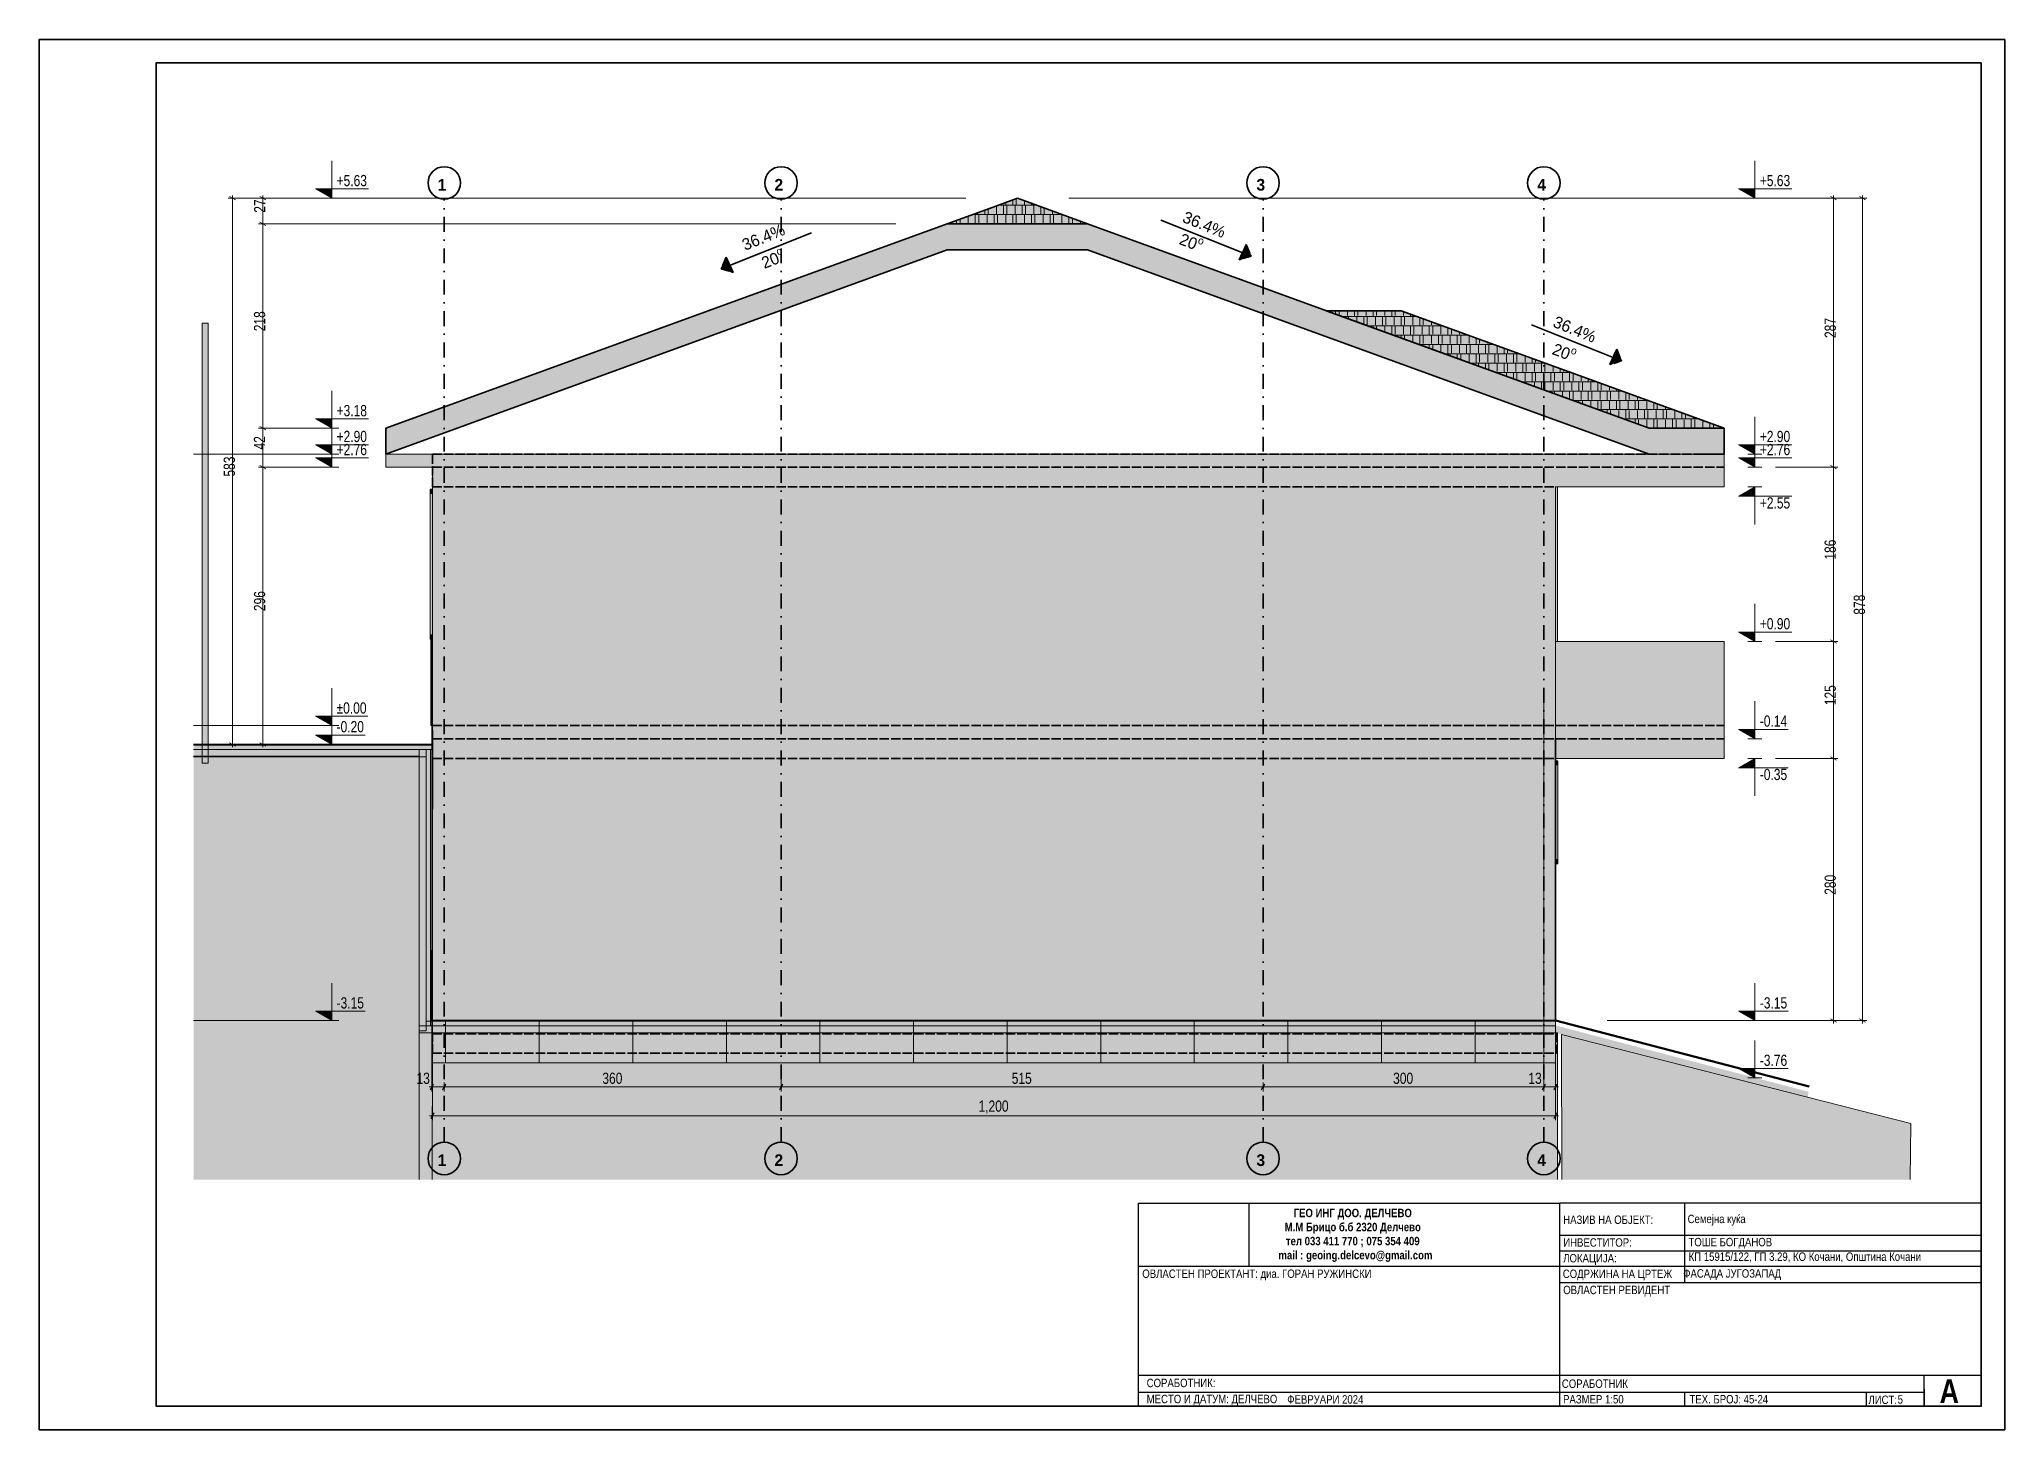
# Model space of a CAD drawing. Extents: x 1230 to 300706, y 1836 to 36108.
# Drawn here: x 145352 to 166352, y 2225 to 17075 of the extents above; entities that cross this region are included whole.
import ezdxf

# ---------------------------------------------------------------- set-up
doc = ezdxf.new("R2010")
doc.units = 0
doc.header["$LTSCALE"] = 5
doc.header["$MEASUREMENT"] = 0
doc.linetypes.add('- Осеви линии', pattern=[670.277762, 317.5, -176.388889, 0, -176.388874])
doc.linetypes.add('- Скирити линии', pattern=[245, 200, -45])
for name, color, linetype, lineweight in [('1', 255, 'Continuous', 13), ('101', 253, 'Continuous', 15), ('129', 255, 'Continuous', 0), ('133', 255, 'Continuous', 0), ('164', 255, 'Continuous', 15), ('21', 7, 'Continuous', 50), ('41', 7, 'Continuous', 35), ('46', 9, 'Continuous', 35), ('7', 7, 'Continuous', 25), ('85', 254, 'Continuous', 20), ('dimenzija', 7, 'Continuous', 13)]:
    doc.layers.add(name, color=color, linetype=linetype, lineweight=lineweight)
for name, color, linetype, lineweight, true_color in [('142', 7, 'Continuous', 35, 0x2a2a2a), ('162', 7, 'Continuous', 15, 0xaaaaaa), ('3', 7, 'Continuous', 18, 0x7c7c7c), ('61', 7, 'Continuous', 20, 0x6a6a6a), ('65', 7, 'Continuous', 20, 0x4e4e4e), ('87', 7, 'Continuous', 20, 0x6a6a6a), ('88', 7, 'Continuous', 20, 0x5e5e5e), ('89', 7, 'Continuous', 20, 0x111111)]:
    doc.layers.add(name, color=color, linetype=linetype, lineweight=lineweight, true_color=true_color)
doc.layers.add('4 _ - Фрагмент - Разрез.2D Elements', color=7, linetype='Continuous')
doc.layers.add('RGB colored ARCHICAD elements', color=7, linetype='Continuous')
doc.styles.add('GENERATED_STYLE_4', font='arial.ttf')
doc.styles.add('GENERATED_STYLE_5', font='arialbd.ttf')
doc.styles.add('GENERATED_STYLE_6', font='Cambria Math.ttf')

msp = doc.modelspace()

# ---------------------------------------------------------------- texts
at = {"layer": '1', "linetype": 'Continuous', "lineweight": 13, "char_height": 120, "attachment_point": 7, "style": 'GENERATED_STYLE_6'}
for s, insert in [('\\A1;{\\W0.800000x;\\pql;\\fCentury Gothic|b0|i0|c0|p34;+5.63}', (148528, 15505)), ('\\A1;{\\W0.800000x;\\pql;\\fCentury Gothic|b0|i0|c0|p34;+5.63}', (163735, 15505)), ('\\A1;{\\W0.800000x;\\pql;\\fCentury Gothic|b0|i0|c0|p34;+3.18}', (148528, 13048)), ('\\A1;{\\W0.800000x;\\pql;\\fCentury Gothic|b0|i0|c0|p34;+2.90}', (148528, 12772)), ('\\A1;{\\W0.800000x;\\pql;\\fCentury Gothic|b0|i0|c0|p34;+2.90}', (163735, 12772)), ('\\A1;{\\W0.800000x;\\pql;\\fCentury Gothic|b0|i0|c0|p34;+2.76}', (148528, 12632)), ('\\A1;{\\W0.800000x;\\pql;\\fCentury Gothic|b0|i0|c0|p34;+2.76}', (163735, 12632)), ('\\A1;{\\W0.800000x;\\pql;\\fCentury Gothic|b0|i0|c0|p34;+2.55}', (163735, 12062)), ('\\A1;{\\W0.800000x;\\pql;\\fCentury Gothic|b0|i0|c0|p34;+0.90}', (163735, 10772)), ('\\A1;{\\W0.800000x;\\pql;\\fCentury Gothic|b0|i0|c0|p34;±0.00}', (148528, 9872)), ('\\A1;{\\W0.800000x;\\pql;\\fCentury Gothic|b0|i0|c0|p34;-0.20}', (148528, 9672)), ('\\A1;{\\W0.800000x;\\pql;\\fCentury Gothic|b0|i0|c0|p34;-0.14}', (163735, 9732)), ('\\A1;{\\W0.800000x;\\pql;\\fCentury Gothic|b0|i0|c0|p34;-0.35}', (163735, 9162)), ('\\A1;{\\W0.800000x;\\pql;\\fCentury Gothic|b0|i0|c0|p34;-3.15}', (148528, 6722)), ('\\A1;{\\W0.800000x;\\pql;\\fCentury Gothic|b0|i0|c0|p34;-3.15}', (163735, 6722)), ('\\A1;{\\W0.800000x;\\pql;\\fCentury Gothic|b0|i0|c0|p34;-3.76}', (163735, 6109)), ('\\A1;{\\W0.800000x;\\pql;\\fCentury Gothic|b0|i0|c0|p34;13}', (149382, 5917)), ('\\A1;{\\W0.800000x;\\pql;\\fCentury Gothic|b0|i0|c0|p34;360}', (151368, 5917)), ('\\A1;{\\W0.800000x;\\pql;\\fCentury Gothic|b0|i0|c0|p34;515}', (155742, 5917)), ('\\A1;{\\W0.800000x;\\pql;\\fCentury Gothic|b0|i0|c0|p34;300}', (159817, 5917)), ('\\A1;{\\W0.800000x;\\pql;\\fCentury Gothic|b0|i0|c0|p34;13}', (161262, 5917)), ('\\A1;{\\W0.800000x;\\pql;\\fCentury Gothic|b0|i0|c0|p34;1,200}', (155387, 5599))]:
    msp.add_mtext(s, dxfattribs=dict(at, insert=insert))
at = {"layer": '1', "linetype": 'Continuous', "lineweight": 13, "char_height": 120, "attachment_point": 7, "rotation": 90, "style": 'GENERATED_STYLE_6'}
for s, insert in [('\\A1;{\\W0.800000x;\\pql;\\fCentury Gothic|b0|i0|c0|p34;27}', (147767, 15223)), ('\\A1;{\\W0.800000x;\\pql;\\fCentury Gothic|b0|i0|c0|p34;218}', (147767, 13957)), ('\\A1;{\\W0.800000x;\\pql;\\fCentury Gothic|b0|i0|c0|p34;287}', (164549, 13885)), ('\\A1;{\\W0.800000x;\\pql;\\fCentury Gothic|b0|i0|c0|p34;42}', (147764, 12694)), ('\\A1;{\\W0.800000x;\\pql;\\fCentury Gothic|b0|i0|c0|p34;583}', (147443, 12405)), ('\\A1;{\\W0.800000x;\\pql;\\fCentury Gothic|b0|i0|c0|p34;186}', (164549, 11518)), ('\\A1;{\\W0.800000x;\\pql;\\fCentury Gothic|b0|i0|c0|p34;296}', (147767, 10968)), ('\\A1;{\\W0.800000x;\\pql;\\fCentury Gothic|b0|i0|c0|p34;878}', (164860, 10930)), ('\\A1;{\\W0.800000x;\\pql;\\fCentury Gothic|b0|i0|c0|p34;125}', (164549, 9963)), ('\\A1;{\\W0.800000x;\\pql;\\fCentury Gothic|b0|i0|c0|p34;280}', (164549, 7938))]:
    msp.add_mtext(s, dxfattribs=dict(at, insert=insert))
at = {"layer": '46', "color": 254, "linetype": 'Continuous', "lineweight": 35}
for s, insert, char_height, attachment_point, style in [('\\A1;{\\pqc;\\fCentury Gothic|b1|i0|c204|p34;1}', (149655, 15521), 125, 5, 'GENERATED_STYLE_5'), ('\\A1;{\\pqc;\\fCentury Gothic|b1|i0|c204|p34;2}', (153253, 15522), 125, 5, 'GENERATED_STYLE_5'), ('\\A1;{\\pqc;\\fCentury Gothic|b1|i0|c204|p34;3}', (158403, 15521), 125, 5, 'GENERATED_STYLE_5'), ('\\A1;{\\pqc;\\fCentury Gothic|b1|i0|c204|p34;4}', (161404, 15522), 125, 5, 'GENERATED_STYLE_5'), ('\\A1;{\\pqc;\\fCentury Gothic|b1|i0|c204|p34;1}', (149655, 5103), 125, 5, 'GENERATED_STYLE_5'), ('\\A1;{\\pqc;\\fCentury Gothic|b1|i0|c204|p34;2}', (153253, 5104), 125, 5, 'GENERATED_STYLE_5'), ('\\A1;{\\pqc;\\fCentury Gothic|b1|i0|c204|p34;3}', (158403, 5103), 125, 5, 'GENERATED_STYLE_5'), ('\\A1;{\\pqc;\\fCentury Gothic|b1|i0|c204|p34;4}', (161404, 5104), 125, 5, 'GENERATED_STYLE_5'), ('\\A1;{\\W0.850000x;\\pql;\\fCentury Gothic|b0|i0|c204|p34;ФАСАДА \\fCentury Gothic|b0|i0|c204|p34;ЈУГОЗАПАД}', (162917, 3881), 90, 4, 'GENERATED_STYLE_4'), ('\\A1;\\pxql;{\\fCentury Gothic|b0|i0|c0|p34;\\W0.85;5}', (165208, 2548), 90, 4, 'GENERATED_STYLE_4')]:
    msp.add_mtext(s, dxfattribs=dict(at, insert=insert, char_height=char_height, attachment_point=attachment_point, style=style))
at = {"layer": '46', "color": 254, "linetype": 'Continuous', "lineweight": 35, "char_height": 125, "attachment_point": 5, "style": 'GENERATED_STYLE_4'}
for s, insert, rotation in [('\\A1;{\\pqc;\\fCentury Gothic|b0|i0|c204|p34;36.4%}', (157799, 15096), 337.9692), ('\\A1;{\\pqc;\\fCentury Gothic|b0|i0|c204|p34;36.4%}', (153089, 14962), 22.0308), ('\\A1;{\\pqc;\\fCentury Gothic|b0|i0|c204|p34;20\\fCentury Gothic|b0|i0|c204|p34;\\A1{\\H.66x;\\Sо^  ;}}', (157659, 14905), 338.8219), ('\\A1;{\\pqc;\\fCentury Gothic|b0|i0|c204|p34;20\\fCentury Gothic|b0|i0|c204|p34;\\A1{\\H.66x;\\Sо^  ;}}', (153191, 14726), 21.1781), ('\\A1;{\\pqc;\\fCentury Gothic|b0|i0|c204|p34;36.4%}', (161758, 13977), 337.9692), ('\\A1;{\\pqc;\\fCentury Gothic|b0|i0|c204|p34;20\\fCentury Gothic|b0|i0|c204|p34;\\A1{\\H.66x;\\Sо^  ;}}', (161644, 13730), 338.8219)]:
    msp.add_mtext(s, dxfattribs=dict(at, insert=insert, rotation=rotation))

# ---------------------------------------------------------------- blocks, each defined once
blk = doc.blocks.new('*X41')
at = {"layer": '1', "color": 250, "linetype": 'Continuous', "lineweight": 13, "true_color": 0x2a2a2a}
for p, q in [((202.02, 260.51), (202.02, 259.59)), ((202.76, 259.76), (202.76, 260.78)), ((204.52, 259.76), (204.52, 261.41)), ((210.02, 261.58), (204.95, 261.58)), ((206.02, 259.59), (206.02, 261.58)), ((206.52, 261.75), (206.52, 262.14)), ((206.76, 259.76), (206.76, 261.41)), ((208.02, 261.58), (208.02, 262.69)), ((208.52, 259.76), (208.52, 261.41)), ((208.76, 261.75), (208.76, 262.96)), ((213.08, 261.58), (210.02, 261.58)), ((210.02, 261.58), (210.02, 259.59)), ((210.52, 261.75), (210.52, 262.51)), ((210.76, 259.76), (210.76, 261.41)), ((212.02, 261.58), (212.02, 261.96)), ((212.52, 259.76), (212.52, 261.41)), ((214.02, 259.59), (214.02, 261.23)), ((214.76, 259.76), (214.76, 260.97)), ((194.52, 257.77), (194.52, 257.78)), ((196.02, 257.6), (196.02, 258.32)), ((196.76, 257.77), (196.76, 258.59)), ((198.52, 257.77), (198.52, 259.23)), ((199.49, 259.59), (202.02, 259.59)), ((200.02, 257.6), (200.02, 259.59)), ((200.52, 259.76), (200.52, 259.96)), ((200.76, 257.77), (200.76, 259.41)), ((202.02, 259.59), (210.02, 259.59)), ((202.52, 257.77), (202.52, 259.41)), ((204.02, 257.6), (204.02, 259.59)), ((204.76, 257.77), (204.76, 259.41)), ((206.52, 257.77), (206.52, 259.41)), ((208.02, 257.6), (208.02, 259.59)), ((208.76, 257.77), (208.76, 259.41)), ((210.02, 259.59), (218.02, 259.59)), ((210.52, 257.77), (210.52, 259.41)), ((212.02, 257.6), (212.02, 259.59)), ((212.76, 257.77), (212.76, 259.41)), ((214.52, 257.77), (214.52, 259.41)), ((216.02, 257.6), (216.02, 259.59)), ((216.52, 259.76), (216.52, 260.32)), ((216.76, 257.77), (216.76, 259.41)), ((218.02, 259.78), (218.02, 259.59)), ((218.02, 259.59), (218.55, 259.59)), ((218.52, 257.77), (218.52, 259.41)), ((220.02, 257.6), (220.02, 259.05)), ((220.76, 257.77), (220.76, 258.78)), ((222.52, 257.77), (222.52, 258.14))]:
    blk.add_line(p, q, dxfattribs=at)
blk = doc.blocks.new('*X42')
at = {"layer": '1', "color": 250, "linetype": 'Continuous', "lineweight": 13, "true_color": 0x2a2a2a}
for p, q in [((275.52, 238.85), (275.52, 239.03)), ((277.02, 238.3), (277.02, 239.03)), ((277.76, 238.04), (277.76, 239.03)), ((283.02, 237.81), (278.39, 237.81)), ((279.02, 237.58), (279.02, 237.81)), ((279.52, 237.98), (279.52, 239.03)), ((279.76, 237.31), (279.76, 237.63)), ((281.02, 237.81), (281.02, 239.03)), ((281.52, 236.67), (281.52, 237.63)), ((281.76, 237.98), (281.76, 239.03)), ((291.02, 237.81), (283.02, 237.81)), ((283.02, 237.81), (283.02, 236.12)), ((283.52, 237.98), (283.52, 239.03)), ((283.76, 235.99), (283.76, 237.63)), ((283.86, 235.81), (291.02, 235.81)), ((285.02, 237.81), (285.02, 239.03)), ((285.02, 235.39), (285.02, 235.81)), ((285.52, 235.99), (285.52, 237.63)), ((285.76, 237.98), (285.76, 239.03)), ((285.76, 235.12), (285.76, 235.64)), ((287.02, 235.81), (287.02, 237.81)), ((287.52, 237.98), (287.52, 239.03)), ((287.52, 234.48), (287.52, 235.64)), ((287.76, 235.99), (287.76, 237.63)), ((289.02, 237.81), (289.02, 239.03)), ((289.02, 233.94), (289.02, 235.81)), ((289.52, 235.99), (289.52, 237.63)), ((289.76, 237.98), (289.76, 239.03)), ((289.76, 234), (289.76, 235.64)), ((294.39, 237.81), (291.02, 237.81)), ((291.02, 237.81), (291.02, 235.81)), ((291.02, 235.81), (299.02, 235.81)), ((291.52, 237.98), (291.52, 238.85)), ((291.52, 234), (291.52, 235.64)), ((291.76, 235.99), (291.76, 237.63)), ((293.02, 237.81), (293.02, 238.3)), ((293.02, 233.82), (293.02, 235.81)), ((293.52, 235.99), (293.52, 237.63)), ((293.76, 237.98), (293.76, 238.04)), ((293.76, 234), (293.76, 235.64)), ((295.02, 235.81), (295.02, 237.58)), ((295.52, 234), (295.52, 235.64)), ((295.76, 235.99), (295.76, 237.31)), ((297.02, 233.82), (297.02, 235.81)), ((297.52, 235.99), (297.52, 236.67)), ((297.76, 234), (297.76, 235.64)), ((299.02, 236.12), (299.02, 235.81)), ((299.02, 235.81), (299.86, 235.81)), ((299.52, 234), (299.52, 235.64)), ((301.02, 233.82), (301.02, 235.39)), ((291.02, 233.82), (289.33, 233.82)), ((299.02, 233.82), (291.02, 233.82)), ((291.02, 233.82), (291.02, 233.21)), ((291.76, 232.94), (291.76, 233.65)), ((293.52, 232.3), (293.52, 233.65)), ((294.8, 231.83), (299.02, 231.83)), ((295.02, 231.83), (295.02, 233.82)), ((295.52, 231.57), (295.52, 231.66)), ((295.76, 232), (295.76, 233.65)), ((297.02, 231.03), (297.02, 231.83)), ((297.52, 232), (297.52, 233.65)), ((297.76, 230.76), (297.76, 231.66)), ((305.33, 233.82), (299.02, 233.82)), ((299.02, 233.82), (299.02, 231.83)), ((299.02, 231.83), (307.02, 231.83)), ((299.52, 230.12), (299.52, 231.66)), ((299.76, 232), (299.76, 233.65)), ((301.02, 229.84), (301.02, 231.83)), ((301.52, 232), (301.52, 233.65)), ((301.76, 234), (301.76, 235.12)), ((301.76, 230.01), (301.76, 231.66)), ((303.02, 231.83), (303.02, 233.82)), ((303.52, 234), (303.52, 234.48)), ((303.52, 230.01), (303.52, 231.66)), ((303.76, 232), (303.76, 233.65)), ((305.02, 233.82), (305.02, 233.94)), ((305.02, 229.84), (305.02, 231.83)), ((305.52, 232), (305.52, 233.65)), ((305.76, 230.01), (305.76, 231.66)), ((307.02, 233.21), (307.02, 231.83)), ((307.02, 231.83), (310.8, 231.83)), ((307.52, 230.01), (307.52, 231.66)), ((307.76, 232), (307.76, 232.94)), ((309.02, 229.84), (309.02, 231.83)), ((309.52, 232), (309.52, 232.3)), ((309.76, 230.01), (309.76, 231.66)), ((311.52, 230.01), (311.52, 231.57)), ((313.02, 229.84), (313.02, 231.03)), ((307.02, 229.84), (300.26, 229.84)), ((301.52, 229.39), (301.52, 229.67)), ((303.02, 228.84), (303.02, 229.84)), ((303.76, 228.57), (303.76, 229.67)), ((305.52, 228.02), (305.52, 229.67)), ((305.73, 227.85), (307.02, 227.85)), ((315.02, 229.84), (307.02, 229.84)), ((307.02, 229.84), (307.02, 227.85)), ((307.02, 227.85), (315.02, 227.85)), ((307.52, 227.2), (307.52, 227.68)), ((307.76, 228.02), (307.76, 229.67)), ((309.02, 226.66), (309.02, 227.85)), ((309.52, 228.02), (309.52, 229.67)), ((309.76, 226.39), (309.76, 227.68)), ((311.02, 227.85), (311.02, 229.84)), ((311.52, 226.03), (311.52, 227.68)), ((311.76, 228.02), (311.76, 229.67)), ((313.02, 225.86), (313.02, 227.85)), ((313.52, 228.02), (313.52, 229.67)), ((313.76, 230.01), (313.76, 230.76)), ((313.76, 226.03), (313.76, 227.68)), ((316.26, 229.84), (315.02, 229.84)), ((315.02, 229.84), (315.02, 227.85)), ((315.02, 227.85), (321.73, 227.85)), ((315.52, 230.01), (315.52, 230.12)), ((315.52, 226.03), (315.52, 227.68)), ((315.76, 228.02), (315.76, 229.67)), ((317.02, 225.86), (317.02, 227.85)), ((317.52, 228.02), (317.52, 229.39)), ((317.76, 226.03), (317.76, 227.68)), ((319.02, 227.85), (319.02, 228.84)), ((319.52, 226.03), (319.52, 227.68)), ((319.76, 228.02), (319.76, 228.57)), ((321.02, 225.86), (321.02, 227.85)), ((321.76, 226.03), (321.76, 227.68)), ((323.52, 226.03), (323.52, 227.2)), ((315.02, 225.86), (311.2, 225.86)), ((311.76, 225.66), (311.76, 225.69)), ((313.52, 225.02), (313.52, 225.69)), ((323.02, 225.86), (315.02, 225.86)), ((315.02, 225.86), (315.02, 224.47)), ((315.76, 224.2), (315.76, 225.69)), ((316.67, 223.87), (323.02, 223.87)), ((317.02, 223.75), (317.02, 223.87)), ((317.52, 224.04), (317.52, 225.69)), ((317.76, 223.48), (317.76, 223.7)), ((319.02, 223.87), (319.02, 225.86)), ((319.52, 222.84), (319.52, 223.7)), ((319.76, 224.04), (319.76, 225.69)), ((321.02, 222.29), (321.02, 223.87)), ((321.52, 224.04), (321.52, 225.69)), ((321.76, 222.05), (321.76, 223.7)), ((327.2, 225.86), (323.02, 225.86)), ((323.02, 225.86), (323.02, 223.87)), ((323.02, 223.87), (331.02, 223.87)), ((323.52, 222.05), (323.52, 223.7)), ((323.76, 224.04), (323.76, 225.69)), ((325.02, 225.86), (325.02, 226.66)), ((325.02, 221.88), (325.02, 223.87)), ((325.52, 224.04), (325.52, 225.69)), ((325.76, 226.03), (325.76, 226.39)), ((325.76, 222.05), (325.76, 223.7)), ((327.02, 223.87), (327.02, 225.86)), ((327.52, 222.05), (327.52, 223.7)), ((327.76, 224.04), (327.76, 225.66)), ((329.02, 221.88), (329.02, 223.87)), ((329.52, 224.04), (329.52, 225.02)), ((329.76, 222.05), (329.76, 223.7)), ((331.02, 224.47), (331.02, 223.87)), ((331.02, 223.87), (332.67, 223.87)), ((331.52, 222.05), (331.52, 223.7)), ((331.76, 224.04), (331.76, 224.2)), ((333.02, 221.88), (333.02, 223.75)), ((333.76, 222.05), (333.76, 223.48)), ((335.52, 222.05), (335.52, 222.84)), ((323.02, 221.88), (322.14, 221.88)), ((331.02, 221.88), (323.02, 221.88)), ((323.02, 221.88), (323.02, 221.56)), ((323.76, 221.29), (323.76, 221.71)), ((325.52, 220.65), (325.52, 221.71)), ((327.02, 220.11), (327.02, 221.88)), ((327.61, 219.89), (331.02, 219.89)), ((327.76, 220.06), (327.76, 221.71)), ((329.02, 219.38), (329.02, 219.89)), ((329.52, 220.06), (329.52, 221.71)), ((329.76, 219.11), (329.76, 219.72)), ((338.14, 221.88), (331.02, 221.88)), ((331.02, 221.88), (331.02, 219.89)), ((331.02, 219.89), (339.02, 219.89)), ((331.52, 218.47), (331.52, 219.72)), ((331.76, 220.06), (331.76, 221.71)), ((333.02, 217.92), (333.02, 219.89)), ((333.52, 220.06), (333.52, 221.71)), ((333.76, 218.07), (333.76, 219.72)), ((335.02, 219.89), (335.02, 221.88)), ((335.52, 218.07), (335.52, 219.72)), ((335.76, 220.06), (335.76, 221.71)), ((337.02, 221.88), (337.02, 222.29)), ((337.02, 217.9), (337.02, 219.89)), ((337.52, 220.06), (337.52, 221.71)), ((337.76, 218.07), (337.76, 219.72)), ((339.02, 221.56), (339.02, 219.89)), ((339.02, 219.89), (343.61, 219.89)), ((339.52, 218.07), (339.52, 219.72)), ((339.76, 220.06), (339.76, 221.29)), ((341.02, 217.9), (341.02, 219.89)), ((341.52, 220.06), (341.52, 220.65)), ((341.76, 218.07), (341.76, 219.72)), ((343.02, 219.89), (343.02, 220.11)), ((343.52, 218.07), (343.52, 219.72)), ((345.02, 217.9), (345.02, 219.38)), ((345.76, 218.07), (345.76, 219.11)), ((347.52, 218.07), (347.52, 218.47)), ((339.02, 217.9), (333.08, 217.9)), ((335.02, 217.19), (335.02, 217.9)), ((335.76, 216.93), (335.76, 217.73)), ((337.52, 216.28), (337.52, 217.73)), ((338.55, 215.91), (339.02, 215.91)), ((347.02, 217.9), (339.02, 217.9)), ((339.02, 217.9), (339.02, 215.91)), ((339.02, 215.91), (347.02, 215.91)), ((339.52, 215.56), (339.52, 215.74)), ((339.76, 216.08), (339.76, 217.73)), ((341.02, 215.01), (341.02, 215.91)), ((341.52, 216.08), (341.52, 217.73)), ((341.76, 214.74), (341.76, 215.74)), ((343.02, 215.91), (343.02, 217.9)), ((343.52, 214.1), (343.52, 215.74)), ((343.76, 216.08), (343.76, 217.73)), ((345.02, 213.92), (345.02, 215.91)), ((345.52, 216.08), (345.52, 217.73)), ((345.76, 214.09), (345.76, 215.74)), ((349.08, 217.9), (347.02, 217.9)), ((347.02, 217.9), (347.02, 215.91)), ((347.02, 215.91), (354.55, 215.91)), ((347.52, 214.09), (347.52, 215.74)), ((347.76, 216.08), (347.76, 217.73)), ((349.02, 217.9), (349.02, 217.92)), ((349.02, 213.92), (349.02, 215.91)), ((349.52, 216.08), (349.52, 217.73)), ((349.76, 214.09), (349.76, 215.74)), ((351.02, 215.91), (351.02, 217.19)), ((351.52, 214.09), (351.52, 215.74)), ((351.76, 216.08), (351.76, 216.93)), ((353.02, 213.92), (353.02, 215.91)), ((353.52, 216.08), (353.52, 216.28)), ((353.76, 214.09), (353.76, 215.74)), ((355.52, 214.09), (355.52, 215.56)), ((357.02, 213.92), (357.02, 215.01)), ((357.76, 214.09), (357.76, 214.74)), ((359.52, 214.09), (359.52, 214.1))]:
    blk.add_line(p, q, dxfattribs=at)
blk = doc.blocks.new('ANTETKA')
at = {"layer": '7', "linetype": 'Continuous', "lineweight": 25}
for p, q in [((277494, 4643), (272999, 4643)), ((272999, 2475), (272999, 4643)), ((272999, 3797), (277494, 3797)), ((274328, 2627), (274328, 2475)), ((276271, 2627), (276271, 2475))]:
    blk.add_line(p, q, dxfattribs=at)
at = {"layer": '7', "linetype": 'Continuous', "lineweight": 25, "flags": 128}
for points in [[(268494, 4643), (272999, 4643)], [(268494, 2475), (268494, 4643), (272999, 4643)], [(269673, 4643), (269673, 3975)], [(274328, 4643), (274328, 3797)], [(272999, 4302), (277494, 4302)], [(272999, 4137), (277494, 4137)], [(268494, 3972), (272999, 3972)], [(272999, 3972), (277494, 3972)], [(268494, 2808), (277494, 2808)], [(276891, 2658), (276891, 2475), (276891, 2808)], [(268494, 2627), (276891, 2627)], [(268494, 2475), (277494, 2475)]]:
    blk.add_lwpolyline(points, dxfattribs=at)
at = {"layer": '4 _ - Фрагмент - Разрез.2D Elements', "linetype": 'Continuous', "lineweight": 35, "char_height": 90}
for s, insert, attachment_point, style in [('\\A1;\\pxqc;{\\fCentury Gothic|b1|i0|c204|p34;\\W0.85;ГЕО ИНГ ДОО. ДЕЛЧЕВО\\PМ.М Брицо б.б 2320 Делчево \\Pтел 033 411 770 ; 075 354 409 \\P  mail : geoing.delcevo@gmail.com}', (270785, 4301), 5, 'GENERATED_STYLE_5'), ('\\A1;\\pxql;{\\fCentury Gothic|b0|i0|c204|p34;\\W0.85;КП 15915\\fCentury Gothic|b0|i0|c0|p34;/122\\fCentury Gothic|b0|i0|c204|p34;, ГП 3.29, КО Кочани, Општина Кочани}', (274374, 4065), 4, 'GENERATED_STYLE_4'), ('\\A1;{\\W0.850000x;\\pql;\\fCentury Gothic|b0|i0|c204|p34;ОВЛАСТЕН РЕВИДЕНТ\\P\\pqc;\\fCentury Gothic|b0|i0|c204|p34;}', (273034, 3705), 4, 'GENERATED_STYLE_4')]:
    blk.add_mtext(s, dxfattribs=dict(at, insert=insert, attachment_point=attachment_point, style=style))
at = {"layer": '41', "linetype": 'Continuous', "lineweight": 35, "char_height": 90, "attachment_point": 4, "style": 'GENERATED_STYLE_4'}
for s, insert in [('\\A1;{\\W0.850000x;\\pql;\\fCentury Gothic|b0|i0|c204|p34;НАЗИВ НА ОБЈЕКТ:}', (273034, 4467)), ('\\A1;{\\W0.850000x;\\pql;\\fCentury Gothic|b0|i0|c204|p34;Семејна куќа}', (274363, 4463)), ('\\A1;{\\W0.850000x;\\pql;\\fCentury Gothic|b0|i0|c204|p34;ИНВЕСТИТОР:}', (273034, 4224)), ('\\A1;{\\W0.850000x;\\pql;\\fCentury Gothic|b0|i0|c204|p34;ТОШЕ БОГДАНОВ}', (274372, 4216)), ('\\A1;{\\W0.850000x;\\pql;\\fCentury Gothic|b0|i0|c204|p34;ЛОКАЦИЈА:}', (273034, 4044)), ('\\A1;{\\W0.850000x;\\pql;\\fCentury Gothic|b0|i0|c204|p34;ОВЛАСТЕН ПРОЕКТАНТ: диа. \\fCentury Gothic|b0|i0|c204|p34;ГОРАН РУЖИНСКИ}', (268536, 3878)), ('\\A1;{\\W0.850000x;\\pql;\\fCentury Gothic|b0|i0|c204|p34;СОДРЖИНА НА ЦРТЕЖ}', (273029, 3877)), ('\\A1;{\\W0.850000x;\\pql;\\fCentury Gothic|b0|i0|c204|p34;СОРАБОТНИК:}', (268583, 2724)), ('\\A1;{\\W0.850000x;\\pql;\\fCentury Gothic|b0|i0|c204|p34;СОРАБОТНИК}', (273019, 2716)), ('\\A1;{\\W0.850000x;\\pql;\\fCentury Gothic|b0|i0|c204|p34;МЕСТО И ДАТУМ: ДЕЛЧЕВО}', (268583, 2540)), ('\\A1;{\\W0.850000x;\\pql;\\fCentury Gothic|b0|i0|c204|p34;ФЕВРУАРИ 2024\\P\\pql;\\fCentury Gothic|b0|i0|c204|p34;}', (270085, 2548)), ('\\A1;{\\W0.850000x;\\pql;\\fCentury Gothic|b0|i0|c204|p34;РАЗМЕР 1:50}', (273032, 2550)), ('\\A1;{\\W0.850000x;\\pql;\\fCentury Gothic|b0|i0|c204|p34;ТЕХ. БРОЈ: \\fCentury Gothic|b0|i0|c204|p34;45-24}', (274383, 2550)), ('\\A1;{\\W0.850000x;\\pql;\\fCentury Gothic|b0|i0|c204|p34;ЛИСТ: }', (276295, 2544))]:
    blk.add_mtext(s, dxfattribs=dict(at, insert=insert))
at = {"layer": '46', "color": 254, "linetype": 'Continuous', "lineweight": 35, "insert": (277056, 2637), "char_height": 250, "attachment_point": 4, "style": 'GENERATED_STYLE_5'}
blk.add_mtext('\\A1;{\\W0.850000x;\\pql;\\fCentury Gothic|b1|i0|c204|p34;А}', dxfattribs=at)

# ---------------------------------------------------------------- hatches: boundary and pattern name
at = {"linetype": 'Continuous', "lineweight": 0}
for points in [[(149553, 9536), (147001, 9536), (147001, 9489), (149551, 9489), (149553, 9489)], [(149485, 6540), (149531, 6540), (149531, 9489), (149485, 9489)], [(161553, 6587), (149485, 6587), (149485, 6540), (161553, 6540)]]:
    msp.add_hatch(color=256, dxfattribs=at).paths.add_polyline_path(points)
at = {"linetype": 'Continuous', "lineweight": 0, "true_color": 0xb5b5b5}
for points in [[(147001, 4896), (149409, 4896), (149409, 9420), (147001, 9420)], [(149407, 4896), (161573, 4896), (161573, 6464), (161512, 6464), (149411, 6464)], [(161615, 6446), (161619, 4896), (165341, 4896), (165348, 5496)]]:
    msp.add_hatch(color=253, dxfattribs=at).paths.add_polyline_path(points)
at = {"layer": '142', "linetype": 'Continuous', "lineweight": 35, "true_color": 0x2a2a2a}
for points in [[(149484, 9489), (147001, 9489), (147001, 9412), (149484, 9412)], [(149409, 9489), (149409, 6487), (149485, 6487), (149485, 9489)], [(149410, 6540), (149410, 6464), (161552, 6464), (161552, 6540)]]:
    msp.add_hatch(color=250, dxfattribs=at).paths.add_polyline_path(points)
at = {"layer": '162', "linetype": 'Continuous', "lineweight": 15, "true_color": 0x2a2a2a}
for points in [[(152691, 14750), (152639, 14625), (152765, 14585)], [(158247, 14885), (158173, 14720), (158299, 14759)], [(162206, 13765), (162132, 13601), (162258, 13640)]]:
    msp.add_hatch(color=250, dxfattribs=at).paths.add_polyline_path(points)
at = {"layer": '41', "linetype": 'Continuous', "lineweight": 35, "true_color": 0x2a2a2a}
msp.add_hatch(color=250, dxfattribs=at).paths.add_polyline_path([(164254, 5835), (161553, 6543), (161553, 6463), (164249, 5760)])
at = {"layer": '85', "linetype": 'Continuous', "lineweight": 20}
for points in [[(148476, 15378), (148476, 15478), (148303, 15478)], [(163682, 15378), (163682, 15478), (163509, 15478)], [(148476, 12921), (148476, 13021), (148303, 13021)], [(148476, 12645), (148476, 12745), (148303, 12745)], [(148476, 12505), (148476, 12605), (148303, 12605)], [(163682, 12645), (163682, 12745), (163509, 12745)], [(163682, 12505), (163682, 12605), (163509, 12605)], [(163682, 12295), (163509, 12195), (163682, 12195)], [(163682, 10645), (163682, 10745), (163509, 10745)], [(148476, 9745), (148476, 9845), (148303, 9845)], [(163682, 9605), (163682, 9705), (163509, 9705)], [(148476, 9545), (148476, 9645), (148303, 9645)], [(163682, 9395), (163509, 9295), (163682, 9295)], [(148476, 6595), (148476, 6695), (148303, 6695)], [(163682, 6595), (163682, 6695), (163509, 6695)], [(163682, 5982), (163682, 6082), (163509, 6082)]]:
    msp.add_hatch(color=256, dxfattribs=at).paths.add_polyline_path(points)
at = {"layer": '89', "linetype": 'Continuous', "lineweight": 20, "true_color": 0x222222}
h = msp.add_hatch(dxfattribs=at)
h.set_pattern_fill('GRID_100X100_0001', color=250, scale=50.000024, style=0, pattern_type=2)
h.set_pattern_definition([(0, (92692.3, 9744.6), (0, 1000), []), (90, (92692.3, 9744.6), (-1000, 0), [])])
h.paths.add_polyline_path([(149553, 6145), (161553, 6145), (161553, 6595), (149553, 6595)])
at = {"layer": 'RGB colored ARCHICAD elements', "linetype": 'Continuous', "lineweight": 0, "true_color": 0x7a7878}
for points in [[(155803, 15378), (155053, 15105), (156553, 15105)], [(159903, 14177), (159103, 14177), (162553, 12921), (163353, 12921)]]:
    msp.add_hatch(color=8, dxfattribs=at).paths.add_polyline_path(points)
at = {"layer": 'RGB colored ARCHICAD elements', "linetype": 'Continuous', "lineweight": 0, "true_color": 0xccbeac}
for points in [[(149053, 12826), (155053, 15009), (155053, 15105), (149053, 12921)], [(149053, 12794), (155053, 14977), (155053, 15009), (149053, 12826)], [(149053, 12794), (149053, 12645), (155053, 14828), (155053, 14977)], [(156553, 15105), (155053, 15105), (155053, 15009), (156553, 15009)], [(155053, 15009), (155053, 14977), (156553, 14977), (156553, 15009)], [(156553, 14977), (155053, 14977), (155053, 14828), (156553, 14828)], [(156553, 15009), (162553, 12826), (162553, 12921), (156553, 15105)], [(156553, 14977), (162553, 12794), (162553, 12826), (156553, 15009)], [(156553, 14977), (156553, 14828), (162553, 12645), (162553, 12794)], [(163353, 12921), (162553, 12921), (162553, 12826), (163353, 12826)], [(162553, 12826), (162553, 12794), (163353, 12794), (163353, 12826)], [(163353, 12794), (162553, 12794), (162553, 12645), (163353, 12645)]]:
    msp.add_hatch(color=9, dxfattribs=at).paths.add_polyline_path(points)
at = {"layer": 'RGB colored ARCHICAD elements', "linetype": 'Continuous', "lineweight": 0, "true_color": 0xdbd9cf}
for points in [[(147093, 9345), (147105, 9345), (147105, 14045), (147093, 14045)], [(147105, 14045), (147105, 9345), (147125, 9345), (147125, 14045)], [(147125, 14045), (147125, 9345), (147141, 9345), (147141, 14045)], [(147141, 14045), (147141, 9345), (147152, 9345), (147152, 14045)], [(147152, 14045), (147152, 9345), (147155, 9345), (147155, 14045)]]:
    msp.add_hatch(color=254, dxfattribs=at).paths.add_polyline_path(points)
at = {"layer": 'RGB colored ARCHICAD elements', "linetype": 'Continuous', "lineweight": 0, "true_color": 0xf2eee3}
for points in [[(149053, 12645), (149053, 12505), (149553, 12505), (149553, 12645)], [(149553, 12645), (149553, 9745), (149803, 9745), (149803, 12645)], [(163103, 12645), (149803, 12645), (149803, 12295), (153150, 12295), (153150, 12505), (153400, 12505), (153400, 12295), (158303, 12295), (158303, 12505), (158553, 12505), (158553, 12295), (161303, 12295), (161303, 12505), (161553, 12505), (161553, 12295), (163103, 12295)], [(163103, 12645), (163103, 12295), (163353, 12295), (163353, 12645)], [(153150, 12505), (153150, 9745), (153400, 9745), (153400, 12505)], [(158303, 12505), (158303, 9745), (158553, 9745), (158553, 12505)], [(161303, 12505), (161303, 9745), (161553, 9745), (161553, 12505)], [(149803, 9745), (153150, 9745), (153150, 12295), (149803, 12295)], [(153400, 12295), (153400, 9745), (158303, 9745), (158303, 12295)], [(160503, 12295), (158553, 12295), (158553, 9745), (160503, 9745)], [(160503, 9745), (161303, 9745), (161303, 12295), (160503, 12295)], [(161553, 9745), (163193, 9745), (163193, 10645), (161553, 10645)], [(163353, 10645), (163193, 10645), (163193, 9745), (163353, 9745)], [(149553, 9745), (149553, 6595), (149803, 6595), (149803, 9745)], [(149803, 9395), (153150, 9395), (153150, 9605), (153400, 9605), (153400, 9395), (158303, 9395), (158303, 9605), (158553, 9605), (158553, 9395), (161303, 9395), (161303, 9745), (149803, 9745)], [(161303, 9745), (161303, 6595), (161553, 6595), (161553, 9745)], [(163103, 9745), (161553, 9745), (161553, 9395), (163103, 9395)], [(163353, 9395), (163353, 9745), (163103, 9745), (163103, 9395)], [(153150, 9605), (153150, 6595), (153400, 6595), (153400, 9605)], [(158303, 9605), (158303, 6595), (158553, 6595), (158553, 9605)], [(149803, 6595), (153150, 6595), (153150, 9395), (149803, 9395)], [(153400, 6595), (158303, 6595), (158303, 9395), (153400, 9395)], [(158553, 6595), (161303, 6595), (161303, 9395), (158553, 9395)]]:
    msp.add_hatch(color=7, dxfattribs=at).paths.add_polyline_path(points)
at = {"layer": 'RGB colored ARCHICAD elements', "linetype": 'Continuous', "lineweight": 0, "true_color": 0x4e4e49}
for points in [[(149528, 12220), (149553, 12220), (149553, 12270), (149528, 12270)], [(149528, 10720), (149553, 10720), (149553, 12220), (149528, 12220)], [(161553, 12295), (161553, 10645), (161572, 10645), (161572, 12295)], [(149528, 10670), (149553, 10670), (149553, 10720), (149528, 10720)], [(161553, 9370), (161553, 9320), (161578, 9320), (161578, 9370)], [(161553, 9320), (161553, 8320), (161578, 8320), (161578, 9320)], [(161553, 8320), (161553, 8270), (161578, 8270), (161578, 8320)]]:
    msp.add_hatch(color=251, dxfattribs=at).paths.add_polyline_path(points)
at = {"layer": 'RGB colored ARCHICAD elements', "linetype": 'Continuous', "lineweight": 0, "true_color": 0x5b5b5b}
msp.add_hatch(color=251, dxfattribs=at).paths.add_polyline_path([(149553, 10670), (149534, 10670), (149534, 9745), (149553, 9745)])
at = {"layer": 'RGB colored ARCHICAD elements', "linetype": 'Continuous', "lineweight": 0, "true_color": 0x7f7f7f}
msp.add_hatch(color=8, dxfattribs=at).paths.add_polyline_path([(149553, 6145), (161553, 6145), (161553, 6595), (149553, 6595)])

# ---------------------------------------------------------------- linework, layer by layer
at = {"layer": '1', "color": 250, "linetype": 'Continuous', "lineweight": 13, "true_color": 0x2a2a2a, "flags": 128}
for points in [[(152691, 14750), (152639, 14625), (152765, 14585)], [(158247, 14885), (158299, 14759), (158173, 14720)], [(162206, 13765), (162258, 13640), (162132, 13601)], [(149409, 9489), (149485, 9489), (149485, 6487), (149409, 6487)], [(149485, 6540), (149485, 9489), (149531, 9489), (149531, 6540)], [(149410, 6540), (149410, 6464), (161552, 6464), (161552, 6540)], [(161553, 6587), (149485, 6587), (149485, 6540), (161553, 6540)]]:
    msp.add_lwpolyline(points, close=True, dxfattribs=at)
for points in [[(147001, 9489), (149551, 9489), (149553, 9489), (149553, 9536), (147001, 9536)], [(147001, 9412), (149484, 9412), (149484, 9489), (147001, 9489)]]:
    msp.add_lwpolyline(points, dxfattribs=at)
at = {"layer": '101', "color": 250, "linetype": 'Continuous', "lineweight": 15, "true_color": 0x2a2a2a}
for q in [(149534, 10670), (149553, 9745)]:
    msp.add_line((149534, 9745), q, dxfattribs=at)
at = {"layer": '129', "color": 255, "linetype": 'Continuous', "lineweight": 0, "flags": 128}
for points in [[(161573, 4896), (161573, 6464), (161512, 6464), (149553, 6464), (149548, 4896)], [(165341, 4896), (165348, 5496), (161615, 6446), (161619, 4896)]]:
    msp.add_lwpolyline(points, dxfattribs=at)
at = {"layer": '133', "color": 255, "linetype": 'Continuous', "lineweight": 0, "flags": 128}
msp.add_lwpolyline([(149409, 4896), (149409, 9420), (147001, 9420)], dxfattribs=at)
at = {"layer": '164', "color": 250, "linetype": 'Continuous', "lineweight": 15, "true_color": 0x2a2a2a}
for p, q in [((149803, 12645), (163103, 12645)), ((163353, 12295), (163353, 12645)), ((161553, 12295), (163103, 12295)), ((163103, 12295), (163353, 12295)), ((163353, 9395), (163353, 9745)), ((163103, 9395), (161553, 9395)), ((163103, 9395), (163353, 9395))]:
    msp.add_line(p, q, dxfattribs=at)
at = {"layer": '21', "color": 250, "linetype": 'Continuous', "lineweight": 50, "true_color": 0x2a2a2a, "flags": 128}
msp.add_lwpolyline([(164261, 5891), (161553, 6595)], dxfattribs=at)
at = {"layer": '3', "color": 250, "linetype": 'Continuous', "lineweight": 18, "true_color": 0x2a2a2a}
for p, q in [((149528, 12220), (149528, 12270)), ((149553, 12270), (149528, 12270)), ((149528, 10720), (149528, 12220)), ((149528, 10670), (149528, 10720)), ((149553, 10670), (149528, 10670))]:
    msp.add_line(p, q, dxfattribs=at)
at = {"layer": '41', "linetype": 'Continuous', "lineweight": 35}
for p, q in [((155803, 15378), (155503, 15269)), ((156553, 15105), (155803, 15378)), ((155503, 15269), (155053, 15105)), ((149053, 12921), (155053, 15105)), ((155053, 15105), (156553, 15105)), ((156553, 15105), (162553, 12921)), ((155053, 14828), (149053, 12645)), ((156553, 14828), (155053, 14828)), ((162553, 12645), (156553, 14828)), ((159903, 14177), (159103, 14177)), ((159103, 14177), (162553, 12921)), ((163353, 12921), (159903, 14177)), ((149053, 12826), (149053, 12921)), ((149053, 12794), (149053, 12826)), ((162553, 12921), (163353, 12921)), ((163353, 12826), (163353, 12921)), ((163353, 12794), (163353, 12826)), ((149053, 12645), (149053, 12794)), ((163353, 12645), (163103, 12645)), ((163353, 12645), (163353, 12794))]:
    msp.add_line(p, q, dxfattribs=at)
at = {"layer": '41', "color": 7, "linetype": 'Continuous', "lineweight": 35, "ltscale": 0.1, "flags": 128}
for points in [[(166352, 17075), (145352, 17075), (145352, 2225), (166352, 2225)], [(166102, 16825), (146602, 16825), (146602, 2475), (166102, 2475)]]:
    msp.add_lwpolyline(points, close=True, dxfattribs=at)
at = {"layer": '41', "color": 250, "linetype": '- Осеви линии', "lineweight": 35, "ltscale": 0.1, "true_color": 0x2a2a2a, "flags": 128}
for points in [[(149679, 5297), (149679, 15367)], [(153277, 5297), (153277, 15367)], [(158427, 5297), (158427, 15367)], [(161428, 5297), (161428, 15367)]]:
    msp.add_lwpolyline(points, dxfattribs=at)
at = {"layer": '41', "color": 250, "linetype": 'Continuous', "lineweight": 35, "ltscale": 0.1, "true_color": 0x2a2a2a, "flags": 128}
for points in [[(157337, 15144), (158299, 14759)], [(153601, 15010), (152639, 14625)], [(161296, 14025), (162258, 13640)], [(149553, 9545), (147001, 9545)], [(149553, 9605), (149547, 6595)], [(161553, 9605), (161553, 6595)], [(149547, 6595), (149547, 7296)], [(161553, 6595), (161553, 7296)], [(161553, 6595), (149553, 6595)]]:
    msp.add_lwpolyline(points, dxfattribs=at)
at = {"layer": '41', "color": 250, "linetype": '- Скирити линии', "lineweight": 35, "ltscale": 0.1, "true_color": 0x2a2a2a, "flags": 128}
for points in [[(152691, 14750), (152639, 14625), (152765, 14585)], [(158247, 14885), (158299, 14759), (158173, 14720)], [(162206, 13765), (162258, 13640), (162132, 13601)]]:
    msp.add_lwpolyline(points, close=True, dxfattribs=at)
for points in [[(149553, 12645), (163353, 12645)], [(149553, 12295), (149553, 12645)], [(149553, 12505), (163353, 12505)], [(149553, 12295), (161553, 12295)], [(149553, 9745), (163353, 9745)], [(149553, 9695), (149553, 9345)], [(149553, 9605), (163353, 9605)], [(149553, 9395), (161553, 9395)], [(149553, 6595), (161553, 6595)], [(149553, 6245), (149553, 6470)], [(149553, 6455), (161553, 6455)], [(161561, 6238), (161561, 6463)], [(149553, 6245), (161553, 6245)]]:
    msp.add_lwpolyline(points, dxfattribs=at)
at = {"layer": '41', "color": 250, "linetype": 'Continuous', "lineweight": 35, "true_color": 0x2a2a2a}
for centre in [(149679, 15541), (153277, 15541), (158427, 15541), (161428, 15541), (149679, 5122), (153277, 5122), (158427, 5122), (161428, 5122)]:
    msp.add_circle(centre, 174, dxfattribs=at)
at = {"layer": '61', "linetype": 'Continuous', "lineweight": 20}
for p, q in [((161572, 10645), (161572, 12295)), ((161553, 9370), (161578, 9370)), ((161578, 9370), (161578, 9320)), ((161578, 9320), (161578, 8320)), ((161553, 8270), (161578, 8270)), ((161578, 8320), (161578, 8270))]:
    msp.add_line(p, q, dxfattribs=at)
at = {"layer": '85', "linetype": 'Continuous', "lineweight": 20, "ltscale": 0.05}
for p, q in [((148476, 15378), (148476, 15778)), ((163682, 15378), (163682, 15778)), ((155253, 15378), (147369, 15378)), ((147447, 15360), (147384, 15396)), ((147416, 15378), (147416, 15409)), ((147416, 9545), (147416, 15378)), ((155253, 15378), (147693, 15378)), ((147771, 15360), (147708, 15396)), ((147740, 15378), (147740, 15409)), ((147740, 15105), (147740, 15378)), ((148476, 15378), (148303, 15478)), ((148303, 15478), (148476, 15478)), ((148476, 15378), (148401, 15378)), ((148476, 15478), (148870, 15478)), ((148476, 15378), (155253, 15378)), ((163682, 15378), (156353, 15378)), ((164569, 15378), (156353, 15378)), ((164879, 15378), (156353, 15378)), ((163682, 15378), (163509, 15478)), ((163509, 15478), (163682, 15478)), ((163682, 15478), (164077, 15478)), ((163682, 15378), (163757, 15378)), ((164553, 15360), (164491, 15396)), ((164522, 15378), (164522, 15409)), ((164522, 12505), (164522, 15378)), ((164863, 15360), (164801, 15396)), ((164832, 15378), (164832, 15409)), ((164832, 6595), (164832, 15378)), ((147708, 15123), (147771, 15087)), ((154503, 15105), (147693, 15105)), ((147740, 12921), (147740, 15105)), ((148476, 12921), (148476, 13321)), ((148476, 12921), (148303, 13021)), ((148303, 13021), (148476, 13021)), ((148476, 12645), (148476, 13045)), ((148476, 13021), (148870, 13021)), ((163682, 12645), (163682, 13045)), ((148503, 12921), (147693, 12921)), ((147708, 12939), (147771, 12903)), ((147740, 12505), (147740, 12921)), ((148476, 12921), (148401, 12921)), ((148476, 12921), (148551, 12921)), ((148476, 12505), (148476, 12905)), ((163682, 12505), (163682, 12905)), ((148476, 12645), (147001, 12645)), ((148476, 12645), (148303, 12745)), ((148303, 12745), (148476, 12745)), ((148476, 12505), (148303, 12605)), ((148303, 12605), (148476, 12605)), ((148476, 12745), (148870, 12745)), ((148476, 12645), (148551, 12645)), ((148476, 12605), (148870, 12605)), ((163682, 12645), (163509, 12745)), ((163509, 12745), (163682, 12745)), ((163682, 12505), (163509, 12605)), ((163509, 12605), (163682, 12605)), ((163682, 12645), (163607, 12645)), ((163682, 12745), (164077, 12745)), ((163682, 12645), (163757, 12645)), ((163682, 12605), (164077, 12605)), ((148503, 12505), (147693, 12505)), ((147708, 12523), (147771, 12487)), ((147740, 9545), (147740, 12505)), ((148476, 12505), (148401, 12505)), ((148476, 12505), (148551, 12505)), ((163682, 12505), (163607, 12505)), ((163682, 12505), (163757, 12505)), ((164569, 12505), (163903, 12505)), ((164491, 12523), (164553, 12487)), ((164522, 10645), (164522, 12505)), ((163682, 12295), (163509, 12195)), ((163509, 12195), (163682, 12195)), ((163682, 12295), (163607, 12295)), ((163682, 12295), (163757, 12295)), ((163682, 12295), (163682, 11895)), ((163682, 12195), (164077, 12195)), ((163682, 10645), (163682, 11045)), ((149547, 5839), (149547, 10715)), ((161553, 5839), (161553, 10775)), ((163682, 10645), (163509, 10745)), ((163509, 10745), (163682, 10745)), ((163682, 10745), (164077, 10745)), ((163682, 10645), (163607, 10645)), ((163682, 10645), (163757, 10645)), ((164569, 10645), (163903, 10645)), ((164491, 10663), (164553, 10627)), ((164522, 9395), (164522, 10645)), ((148476, 9745), (148476, 10145)), ((148476, 9545), (148476, 9945)), ((161427, 5839), (161427, 9989)), ((163682, 9605), (163682, 10005)), ((148476, 9745), (147001, 9745)), ((148476, 9745), (148303, 9845)), ((148303, 9845), (148476, 9845)), ((148476, 9845), (148861, 9845)), ((148476, 9745), (148551, 9745)), ((163682, 9605), (163509, 9705)), ((163509, 9705), (163682, 9705)), ((163682, 9705), (164039, 9705)), ((147462, 9545), (147369, 9545)), ((147384, 9563), (147447, 9527)), ((147416, 9514), (147416, 9545)), ((147786, 9545), (147693, 9545)), ((147708, 9563), (147771, 9527)), ((147740, 9514), (147740, 9545)), ((148476, 9545), (148303, 9645)), ((148303, 9645), (148476, 9645)), ((148476, 9545), (148401, 9545)), ((148476, 9645), (148832, 9645)), ((148476, 9545), (148551, 9545)), ((163682, 9605), (163607, 9605)), ((163682, 9605), (163757, 9605)), ((163682, 9395), (163509, 9295)), ((163509, 9295), (163682, 9295)), ((163682, 9395), (163607, 9395)), ((163682, 9395), (163757, 9395)), ((163682, 9395), (163682, 8995)), ((163682, 9295), (164039, 9295)), ((164569, 9395), (163903, 9395)), ((164491, 9413), (164553, 9377)), ((164522, 6595), (164522, 9395)), ((148476, 6595), (148476, 6995)), ((163682, 6595), (163682, 6995)), ((148476, 6595), (147001, 6595)), ((148476, 6595), (148303, 6695)), ((148303, 6695), (148476, 6695)), ((148476, 6695), (148832, 6695)), ((148476, 6595), (148551, 6595)), ((163682, 6595), (162103, 6595)), ((164569, 6595), (162103, 6595)), ((164879, 6595), (162103, 6595)), ((163682, 6595), (163509, 6695)), ((163509, 6695), (163682, 6695)), ((163682, 6695), (164039, 6695)), ((163682, 6595), (163757, 6595)), ((164491, 6613), (164553, 6577)), ((164522, 6564), (164522, 6595)), ((164801, 6613), (164863, 6577)), ((164832, 6564), (164832, 6595)), ((163682, 5982), (163682, 6382)), ((149517, 5886), (149547, 5886)), ((149565, 5917), (149529, 5855)), ((149547, 5886), (149678, 5886)), ((149553, 5532), (149553, 6047)), ((149696, 5917), (149660, 5855)), ((149678, 5839), (149678, 5933)), ((149678, 5886), (153277, 5886)), ((153295, 5917), (153259, 5855)), ((153277, 5839), (153277, 5990)), ((153277, 5886), (158427, 5886)), ((158445, 5917), (158409, 5855)), ((158427, 5839), (158427, 5933)), ((158427, 5886), (161427, 5886)), ((161445, 5917), (161409, 5855)), ((161427, 5886), (161553, 5886)), ((161535, 5855), (161571, 5917)), ((161553, 5532), (161553, 6054)), ((161553, 5886), (161583, 5886)), ((163682, 5982), (163509, 6082)), ((163509, 6082), (163682, 6082)), ((163682, 5982), (163607, 5982)), ((163682, 6082), (164039, 6082)), ((163682, 5982), (163757, 5982)), ((149522, 5579), (149553, 5579)), ((149571, 5610), (149535, 5548)), ((149553, 5579), (161553, 5579)), ((161535, 5548), (161571, 5610)), ((161553, 5579), (161583, 5579))]:
    msp.add_line(p, q, dxfattribs=at)
at = {"layer": '87', "color": 250, "linetype": 'Continuous', "lineweight": 20, "true_color": 0x2a2a2a}
for p, q in [((163193, 10645), (161553, 10645)), ((163193, 10645), (163353, 10645)), ((163353, 10645), (163353, 9745)), ((153150, 6595), (149803, 6595)), ((158303, 6595), (153400, 6595)), ((161303, 6595), (158553, 6595))]:
    msp.add_line(p, q, dxfattribs=at)
at = {"layer": '88', "color": 250, "linetype": 'Continuous', "lineweight": 20, "true_color": 0x2a2a2a}
for p, q in [((147093, 14045), (147105, 14045)), ((147093, 14045), (147093, 9345)), ((147105, 14045), (147125, 14045)), ((147125, 14045), (147141, 14045)), ((147141, 14045), (147152, 14045)), ((147152, 14045), (147155, 14045)), ((147155, 9345), (147155, 14045)), ((149553, 12645), (149803, 12645)), ((149553, 9745), (149553, 12505)), ((161553, 10645), (161553, 12295)), ((149553, 6595), (149553, 9745)), ((147093, 9345), (147105, 9345)), ((147105, 9345), (147125, 9345)), ((147125, 9345), (147141, 9345)), ((147141, 9345), (147152, 9345)), ((147152, 9345), (147155, 9345)), ((161553, 6595), (161553, 9395)), ((149553, 6595), (149803, 6595)), ((153150, 6595), (153400, 6595)), ((158303, 6595), (158553, 6595)), ((161303, 6595), (161553, 6595))]:
    msp.add_line(p, q, dxfattribs=at)
at = {"layer": '89', "color": 250, "linetype": 'Continuous', "lineweight": 20, "true_color": 0x222222}
for p, q in [((149053, 12645), (149553, 12645)), ((149053, 12505), (149053, 12645)), ((149053, 12505), (149553, 12505)), ((149553, 6145), (149553, 6595)), ((161553, 6145), (161553, 6595)), ((149553, 6145), (161553, 6145))]:
    msp.add_line(p, q, dxfattribs=at)

# ---------------------------------------------------------------- block references
at = {"layer": '65', "color": 250, "linetype": 'Continuous', "lineweight": 20, "true_color": 0x2a2a2a, "xscale": 50.00002355911847, "yscale": 50.00002355911847, "zscale": 50.00002355911847}
for name in ['*X41', '*X42']:
    msp.add_blockref(name, (145352, 2225), dxfattribs=at)
at = {"layer": 'dimenzija'}
msp.add_blockref('ANTETKA', (-111399, 0), dxfattribs=at)

msp.set_redraw_order([(e.dxf.handle, doc.entitydb.next_handle()) for e in msp.query("TEXT MTEXT ATTDEF DIMENSION ARC_DIMENSION")])  # texts and dimensions are drawn at this point

doc.saveas('drawing.dxf')
